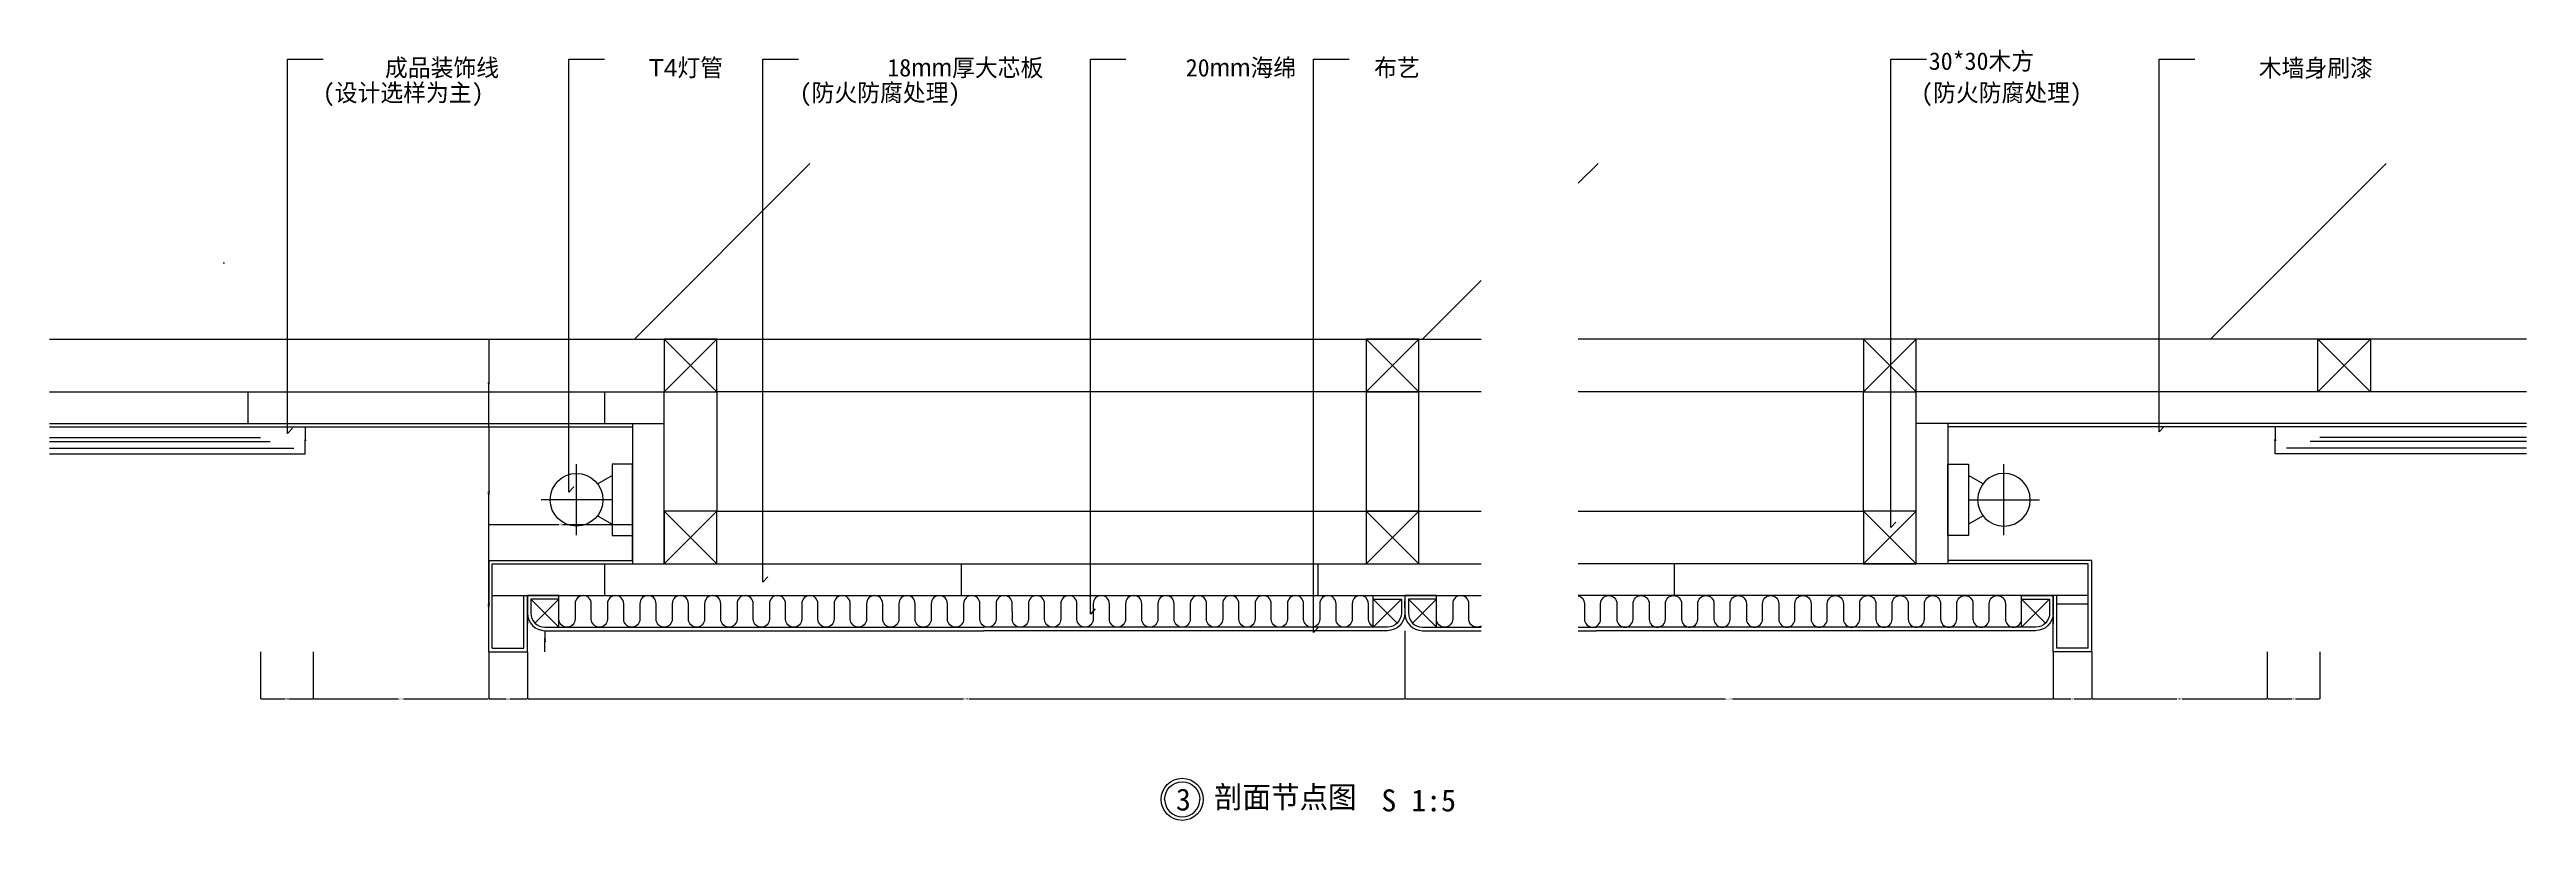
# Model space of a CAD drawing. Header units: metres. Extents: x -221600 to -220189, y -33853 to -33415.
import ezdxf

# ---------------------------------------------------------------- set-up
doc = ezdxf.new("R2010")
doc.units = ezdxf.units.M
for name, color, linetype in [('10填充', 8, 'Continuous'), ('1虚线', 8, 'Continuous'), ('20', 1, 'Continuous'), ('21', 8, 'Continuous'), ('4', 3, 'Continuous'), ('5', 3, 'Continuous'), ('7标住', 1, 'Continuous'), ('8', 7, 'Continuous'), ('8文字', 7, 'Continuous'), ('WALL', 7, 'Continuous')]:
    doc.layers.add(name, color=color, linetype=linetype)
doc.dimstyles.get("Standard").update_dxf_attribs({"dimtxt": 2.5, "dimasz": 2.5, "dimexe": 1.25, "dimexo": 0.625, "dimtad": 1, "dimcen": 2.5, "dimazin": 3, "dimtfac": 1, "dimtmove": 0, "dimatfit": 3})

# ---------------------------------------------------------------- blocks, each defined once
blk = doc.blocks.new('30')
at = {"layer": '21'}
for p, q in [((-221380, -33186.34), (-221350, -33156.34)), ((-221350, -33186.34), (-221380, -33156.34))]:
    blk.add_line(p, q, dxfattribs=at)
blk.add_lwpolyline([(-221380, -33186.34), (-221350, -33186.34), (-221350, -33156.34), (-221380, -33156.34)], close=True, dxfattribs=at)
blk = doc.blocks.new('gd1')
at = {"layer": '10填充'}
for p, q in [((-221325.78, -33979.31), (-221325.78, -33938.87)), ((-221346, -33959.09), (-221305.56, -33959.09)), ((-221334.93, -33970.98), (-221339.7, -33979.31)), ((-221316.63, -33970.98), (-221311.86, -33979.31))]:
    blk.add_line(p, q, dxfattribs=at)
blk.add_lwpolyline([(-221346.11, -33991.04), (-221305.45, -33991.04), (-221305.45, -33979.31), (-221346.11, -33979.31)], close=True, dxfattribs=at)
blk.add_circle((-221325.78, -33959.09), 15, dxfattribs=at)
blk = doc.blocks.new('HY-4')
at = {"layer": '20'}
for points in [[(-5, 0, -1), (5, 0, -1)], [(-5, 0, 1), (5, 0, 1)]]:
    blk.add_lwpolyline(points, format="xyb", dxfattribs=at)
blk.add_circle((0, 0), 6, dxfattribs=at)
blk.add_circle((0, 0), 6, dxfattribs=at)
blk = doc.blocks.new('_CLOSEDFILLED')
at = {"color": 0, "linetype": 'BYBLOCK'}
blk.add_solid([(-1, 0.2), (0, 0), (-1, -0.2)], dxfattribs=at)
blk = doc.blocks.new('*D1')
for p, q in [((-221454.27, -33629.39), (-221454.27, -33637.02)), ((-221454.52, -33637.02), (-221454.77, -33637.02)), ((-221454.27, -33644.65), (-221454.27, -33637.02)), ((-221454.27, -33637.02), (-221454.27, -33637.02)), ((-221454.02, -33637.02), (-221453.77, -33637.02))]:
    blk.add_line(p, q)
at = {"layer": 'Defpoints'}
for p in [(-221454.27, -33629.39), (-221454.27, -33637.02), (-221454.27, -33644.65)]:
    blk.add_point(p, dxfattribs=at)
at = {"layer": '7标住', "xscale": 0.25, "yscale": 0.25}
blk.add_blockref('_CLOSEDFILLED', (-221454.27, -33637.02), dxfattribs=at)
at = {"layer": '7标住', "xscale": 0.25, "yscale": 0.25, "rotation": 180}
blk.add_blockref('_CLOSEDFILLED', (-221454.27, -33637.02), dxfattribs=at)
at = {"layer": '7标住', "insert": (-221454.27, -33635.895), "char_height": 1, "attachment_point": 5}
blk.add_mtext('0', dxfattribs=at)
blk = doc.blocks.new('*D2')
for p, q in [((-220331.92, -33629.39), (-220331.92, -33637.02)), ((-220332.17, -33637.02), (-220332.42, -33637.02)), ((-220331.92, -33644.65), (-220331.92, -33637.02)), ((-220331.92, -33637.02), (-220331.92, -33637.02)), ((-220331.67, -33637.02), (-220331.42, -33637.02))]:
    blk.add_line(p, q)
at = {"layer": 'Defpoints'}
for p in [(-220331.92, -33629.39), (-220331.92, -33637.02), (-220331.92, -33644.65)]:
    blk.add_point(p, dxfattribs=at)
at = {"layer": '7标住', "xscale": 0.25, "yscale": 0.25}
blk.add_blockref('_CLOSEDFILLED', (-220331.92, -33637.02), dxfattribs=at)
at = {"layer": '7标住', "xscale": 0.25, "yscale": 0.25, "rotation": 180}
blk.add_blockref('_CLOSEDFILLED', (-220331.92, -33637.02), dxfattribs=at)
at = {"layer": '7标住', "insert": (-220331.92, -33635.895), "char_height": 1, "attachment_point": 5}
blk.add_mtext('0', dxfattribs=at)
blk = doc.blocks.new('*D3')
for p, q in [((-221479.77, -33757.39), (-221479.77, -33784.12)), ((-221449.77, -33757.39), (-221449.77, -33784.12)), ((-221479.52, -33784.12), (-221465.77, -33784.12)), ((-221463.77, -33784.12), (-221450.02, -33784.12))]:
    blk.add_line(p, q)
at = {"layer": 'Defpoints'}
for p in [(-221479.77, -33757.39), (-221449.77, -33757.39), (-221479.77, -33784.12)]:
    blk.add_point(p, dxfattribs=at)
at = {"layer": '7标住', "xscale": 0.25, "yscale": 0.25, "rotation": 180}
blk.add_blockref('_CLOSEDFILLED', (-221479.77, -33784.12), dxfattribs=at)
at = {"layer": '7标住', "xscale": 0.25, "yscale": 0.25}
blk.add_blockref('_CLOSEDFILLED', (-221449.77, -33784.12), dxfattribs=at)
at = {"layer": '7标住', "insert": (-221464.77, -33784.12), "char_height": 1, "attachment_point": 5}
blk.add_mtext('30', dxfattribs=at)
blk = doc.blocks.new('*D4')
for p, q in [((-221449.77, -33757.39), (-221449.77, -33784.12)), ((-221349.77, -33757.39), (-221349.77, -33784.12)), ((-221449.52, -33784.12), (-221401.27, -33784.12)), ((-221398.27, -33784.12), (-221350.02, -33784.12))]:
    blk.add_line(p, q)
at = {"layer": 'Defpoints'}
for p in [(-221449.77, -33757.39), (-221349.77, -33757.39), (-221449.77, -33784.12)]:
    blk.add_point(p, dxfattribs=at)
at = {"layer": '7标住', "xscale": 0.25, "yscale": 0.25, "rotation": 180}
blk.add_blockref('_CLOSEDFILLED', (-221449.77, -33784.12), dxfattribs=at)
at = {"layer": '7标住', "xscale": 0.25, "yscale": 0.25}
blk.add_blockref('_CLOSEDFILLED', (-221349.77, -33784.12), dxfattribs=at)
at = {"layer": '7标住', "insert": (-221399.77, -33784.12), "char_height": 1, "attachment_point": 5}
blk.add_mtext('100', dxfattribs=at)
blk = doc.blocks.new('*D5')
for p, q in [((-221349.77, -33757.39), (-221349.77, -33784.12)), ((-221327.77, -33757.39), (-221327.77, -33784.12)), ((-221349.52, -33784.12), (-221339.77, -33784.12)), ((-221337.77, -33784.12), (-221328.02, -33784.12))]:
    blk.add_line(p, q)
at = {"layer": 'Defpoints'}
for p in [(-221349.77, -33757.39), (-221327.77, -33757.39), (-221349.77, -33784.12)]:
    blk.add_point(p, dxfattribs=at)
at = {"layer": '7标住', "xscale": 0.25, "yscale": 0.25, "rotation": 180}
blk.add_blockref('_CLOSEDFILLED', (-221349.77, -33784.12), dxfattribs=at)
at = {"layer": '7标住', "xscale": 0.25, "yscale": 0.25}
blk.add_blockref('_CLOSEDFILLED', (-221327.77, -33784.12), dxfattribs=at)
at = {"layer": '7标住', "insert": (-221338.77, -33784.12), "char_height": 1, "attachment_point": 5}
blk.add_mtext('25', dxfattribs=at)
blk = doc.blocks.new('*D6')
for p, q in [((-220827.77, -33745.39), (-220827.77, -33784.12)), ((-221327.77, -33757.39), (-221327.77, -33784.12)), ((-221327.52, -33784.12), (-221079.27, -33784.12)), ((-221076.27, -33784.12), (-220828.02, -33784.12))]:
    blk.add_line(p, q)
at = {"layer": 'Defpoints'}
for p in [(-220827.77, -33745.39), (-221327.77, -33757.39), (-221327.77, -33784.12)]:
    blk.add_point(p, dxfattribs=at)
at = {"layer": '7标住', "xscale": 0.25, "yscale": 0.25, "rotation": 180}
blk.add_blockref('_CLOSEDFILLED', (-221327.77, -33784.12), dxfattribs=at)
at = {"layer": '7标住', "xscale": 0.25, "yscale": 0.25}
blk.add_blockref('_CLOSEDFILLED', (-220827.77, -33784.12), dxfattribs=at)
at = {"layer": '7标住', "insert": (-221077.77, -33784.12), "char_height": 1, "attachment_point": 5}
blk.add_mtext('500', dxfattribs=at)
blk = doc.blocks.new('*D7')
for p, q in [((-220827.77, -33745.39), (-220827.77, -33784.12)), ((-220458.42, -33757.39), (-220458.42, -33784.12)), ((-220827.52, -33784.12), (-220645.095, -33784.12)), ((-220641.095, -33784.12), (-220458.67, -33784.12))]:
    blk.add_line(p, q)
at = {"layer": 'Defpoints'}
for p in [(-220827.77, -33745.39), (-220458.42, -33757.39), (-220827.77, -33784.12)]:
    blk.add_point(p, dxfattribs=at)
at = {"layer": '7标住', "xscale": 0.25, "yscale": 0.25, "rotation": 180}
blk.add_blockref('_CLOSEDFILLED', (-220827.77, -33784.12), dxfattribs=at)
at = {"layer": '7标住', "xscale": 0.25, "yscale": 0.25}
blk.add_blockref('_CLOSEDFILLED', (-220458.42, -33784.12), dxfattribs=at)
at = {"layer": '7标住', "insert": (-220643.095, -33784.12), "char_height": 1, "attachment_point": 5}
blk.add_mtext('1500', dxfattribs=at)
blk = doc.blocks.new('*D8')
for p, q in [((-220458.42, -33757.39), (-220458.42, -33784.12)), ((-220436.42, -33757.39), (-220436.42, -33784.12)), ((-220458.17, -33784.12), (-220448.42, -33784.12)), ((-220446.42, -33784.12), (-220436.67, -33784.12))]:
    blk.add_line(p, q)
at = {"layer": 'Defpoints'}
for p in [(-220458.42, -33757.39), (-220436.42, -33757.39), (-220458.42, -33784.12)]:
    blk.add_point(p, dxfattribs=at)
at = {"layer": '7标住', "xscale": 0.25, "yscale": 0.25, "rotation": 180}
blk.add_blockref('_CLOSEDFILLED', (-220458.42, -33784.12), dxfattribs=at)
at = {"layer": '7标住', "xscale": 0.25, "yscale": 0.25}
blk.add_blockref('_CLOSEDFILLED', (-220436.42, -33784.12), dxfattribs=at)
at = {"layer": '7标住', "insert": (-220447.42, -33784.12), "char_height": 1, "attachment_point": 5}
blk.add_mtext('25', dxfattribs=at)
blk = doc.blocks.new('*D9')
for p, q in [((-220436.42, -33757.39), (-220436.42, -33784.12)), ((-220336.42, -33757.39), (-220336.42, -33784.12)), ((-220436.17, -33784.12), (-220387.92, -33784.12)), ((-220384.92, -33784.12), (-220336.67, -33784.12))]:
    blk.add_line(p, q)
at = {"layer": 'Defpoints'}
for p in [(-220436.42, -33757.39), (-220336.42, -33757.39), (-220436.42, -33784.12)]:
    blk.add_point(p, dxfattribs=at)
at = {"layer": '7标住', "xscale": 0.25, "yscale": 0.25, "rotation": 180}
blk.add_blockref('_CLOSEDFILLED', (-220436.42, -33784.12), dxfattribs=at)
at = {"layer": '7标住', "xscale": 0.25, "yscale": 0.25}
blk.add_blockref('_CLOSEDFILLED', (-220336.42, -33784.12), dxfattribs=at)
at = {"layer": '7标住', "insert": (-220386.42, -33784.12), "char_height": 1, "attachment_point": 5}
blk.add_mtext('100', dxfattribs=at)
blk = doc.blocks.new('*D10')
for p, q in [((-220336.42, -33757.39), (-220336.42, -33784.12)), ((-220306.42, -33757.39), (-220306.42, -33784.12)), ((-220336.17, -33784.12), (-220322.42, -33784.12)), ((-220320.42, -33784.12), (-220306.67, -33784.12))]:
    blk.add_line(p, q)
at = {"layer": 'Defpoints'}
for p in [(-220336.42, -33757.39), (-220306.42, -33757.39), (-220336.42, -33784.12)]:
    blk.add_point(p, dxfattribs=at)
at = {"layer": '7标住', "xscale": 0.25, "yscale": 0.25, "rotation": 180}
blk.add_blockref('_CLOSEDFILLED', (-220336.42, -33784.12), dxfattribs=at)
at = {"layer": '7标住', "xscale": 0.25, "yscale": 0.25}
blk.add_blockref('_CLOSEDFILLED', (-220306.42, -33784.12), dxfattribs=at)
at = {"layer": '7标住', "insert": (-220321.42, -33784.12), "char_height": 1, "attachment_point": 5}
blk.add_mtext('30', dxfattribs=at)
blk = doc.blocks.new('*D11')
for p, q in [((-221349.77, -33705.39), (-221349.77, -33731.39)), ((-221350.02, -33731.39), (-221350.27, -33731.39)), ((-221349.77, -33757.39), (-221349.77, -33731.39)), ((-221349.77, -33731.39), (-221349.77, -33731.39)), ((-221349.52, -33731.39), (-221349.27, -33731.39))]:
    blk.add_line(p, q)
at = {"layer": 'Defpoints'}
for p in [(-221349.77, -33705.39), (-221349.77, -33731.39), (-221349.77, -33757.39)]:
    blk.add_point(p, dxfattribs=at)
at = {"layer": '7标住', "xscale": 0.25, "yscale": 0.25}
blk.add_blockref('_CLOSEDFILLED', (-221349.77, -33731.39), dxfattribs=at)
at = {"layer": '7标住', "xscale": 0.25, "yscale": 0.25, "rotation": 180}
blk.add_blockref('_CLOSEDFILLED', (-221349.77, -33731.39), dxfattribs=at)
at = {"layer": '7标住', "insert": (-221349.77, -33730.265), "char_height": 1, "attachment_point": 5}
blk.add_mtext('50', dxfattribs=at)
blk = doc.blocks.new('*D12')
for p, q in [((-221349.77, -33629.39), (-221349.77, -33667.39)), ((-221350.02, -33667.39), (-221350.27, -33667.39)), ((-221349.77, -33705.39), (-221349.77, -33667.39)), ((-221349.77, -33667.39), (-221349.77, -33667.39)), ((-221349.52, -33667.39), (-221349.27, -33667.39))]:
    blk.add_line(p, q)
at = {"layer": 'Defpoints'}
for p in [(-221349.77, -33629.39), (-221349.77, -33667.39), (-221349.77, -33705.39)]:
    blk.add_point(p, dxfattribs=at)
at = {"layer": '7标住', "xscale": 0.25, "yscale": 0.25}
blk.add_blockref('_CLOSEDFILLED', (-221349.77, -33667.39), dxfattribs=at)
at = {"layer": '7标住', "xscale": 0.25, "yscale": 0.25, "rotation": 180}
blk.add_blockref('_CLOSEDFILLED', (-221349.77, -33667.39), dxfattribs=at)
at = {"layer": '7标住', "insert": (-221349.77, -33666.265), "char_height": 1, "attachment_point": 5}
blk.add_mtext('80', dxfattribs=at)
blk = doc.blocks.new('*D13')
for p, q in [((-221349.77, -33579.39), (-221349.77, -33604.39)), ((-221350.02, -33604.39), (-221350.27, -33604.39)), ((-221349.77, -33629.39), (-221349.77, -33604.39)), ((-221349.77, -33604.39), (-221349.77, -33604.39)), ((-221349.52, -33604.39), (-221349.27, -33604.39))]:
    blk.add_line(p, q)
at = {"layer": 'Defpoints'}
for p in [(-221349.77, -33579.39), (-221349.77, -33604.39), (-221349.77, -33629.39)]:
    blk.add_point(p, dxfattribs=at)
at = {"layer": '7标住', "xscale": 0.25, "yscale": 0.25}
blk.add_blockref('_CLOSEDFILLED', (-221349.77, -33604.39), dxfattribs=at)
at = {"layer": '7标住', "xscale": 0.25, "yscale": 0.25, "rotation": 180}
blk.add_blockref('_CLOSEDFILLED', (-221349.77, -33604.39), dxfattribs=at)
at = {"layer": '7标住', "insert": (-221349.77, -33603.265), "char_height": 1, "attachment_point": 5}
blk.add_mtext('0', dxfattribs=at)
blk = doc.blocks.new('*D14')
for p, q in [((-221349.77, -33705.39), (-221349.77, -33684.94)), ((-221349.52, -33684.94), (-221309.77, -33684.94)), ((-221307.77, -33684.94), (-221268.02, -33684.94)), ((-221267.77, -33705.39), (-221267.77, -33684.94))]:
    blk.add_line(p, q)
at = {"layer": 'Defpoints'}
for p in [(-221349.77, -33684.94), (-221349.77, -33705.39), (-221267.77, -33705.39)]:
    blk.add_point(p, dxfattribs=at)
at = {"layer": '7标住', "xscale": 0.25, "yscale": 0.25, "rotation": 180}
blk.add_blockref('_CLOSEDFILLED', (-221349.77, -33684.94), dxfattribs=at)
at = {"layer": '7标住', "xscale": 0.25, "yscale": 0.25}
blk.add_blockref('_CLOSEDFILLED', (-221267.77, -33684.94), dxfattribs=at)
at = {"layer": '7标住', "insert": (-221308.77, -33684.94), "char_height": 1, "attachment_point": 5}
blk.add_mtext('80', dxfattribs=at)
blk = doc.blocks.new('*D15')
for p, q in [((-221318.02, -33751.39), (-221318.27, -33751.39)), ((-221317.77, -33745.39), (-221317.77, -33751.39)), ((-221317.77, -33757.39), (-221317.77, -33751.39)), ((-221317.77, -33751.39), (-221317.77, -33751.39)), ((-221317.52, -33751.39), (-221317.27, -33751.39))]:
    blk.add_line(p, q)
at = {"layer": 'Defpoints'}
for p in [(-221317.77, -33745.39), (-221317.77, -33751.39), (-221317.77, -33757.39)]:
    blk.add_point(p, dxfattribs=at)
at = {"layer": '7标住', "xscale": 0.25, "yscale": 0.25}
blk.add_blockref('_CLOSEDFILLED', (-221317.77, -33751.39), dxfattribs=at)
at = {"layer": '7标住', "xscale": 0.25, "yscale": 0.25, "rotation": 180}
blk.add_blockref('_CLOSEDFILLED', (-221317.77, -33751.39), dxfattribs=at)
at = {"layer": '7标住', "insert": (-221317.77, -33750.265), "char_height": 1, "attachment_point": 5}
blk.add_mtext('10', dxfattribs=at)

msp = doc.modelspace()

# ---------------------------------------------------------------- hatches: boundary and pattern name
at = {"layer": '10填充'}
h = msp.add_hatch(dxfattribs=at)
h.set_pattern_fill('ANSI31', scale=100)
h.paths.add_polyline_path([(-220784.34, -33479.39), (-221600, -33479.39), (-221600, -33579.39), (-220784.34, -33579.39)])
h.paths.add_polyline_path([(-220188.75, -33479.39), (-220729.06, -33479.39), (-220729.06, -33579.39), (-220188.75, -33579.39)])
h = msp.add_hatch(dxfattribs=at)
h.set_pattern_fill('AR-CONC', scale=10)
h.paths.add_polyline_path([(-220188.75, -33479.39), (-220729.06, -33479.39), (-220729.06, -33579.39), (-220188.75, -33579.39)])
h.paths.add_polyline_path([(-220784.34, -33479.39), (-221600, -33479.39), (-221600, -33579.39), (-220784.34, -33579.39)])
h = msp.add_hatch(dxfattribs=at)
h.set_pattern_fill('AR-PARQ1', scale=4)
h.paths.add_polyline_path([(-221249.77, -33609.39), (-221600, -33609.39), (-221600, -33627.39), (-221249.77, -33627.39)])
h = msp.add_hatch(dxfattribs=at)
h.set_pattern_fill('AR-PARQ1', scale=4)
h.paths.add_polyline_path([(-220188.75, -33609.39), (-220536.42, -33609.39), (-220536.42, -33627.39), (-220188.75, -33627.39)])
h = msp.add_hatch(dxfattribs=at)
h.set_pattern_fill('AR-PARQ1', scale=4)
h.paths.add_polyline_path([(-221249.77, -33627.39), (-221267.77, -33627.39), (-221267.77, -33707.39), (-221249.77, -33707.39)])
h = msp.add_hatch(dxfattribs=at)
h.set_pattern_fill('AR-PARQ1', scale=4)
h.paths.add_polyline_path([(-220518.42, -33627.39), (-220536.42, -33627.39), (-220536.42, -33707.39), (-220518.42, -33707.39)])
h = msp.add_hatch(dxfattribs=at)
h.set_pattern_fill('AR-PARQ1', scale=4)
h.paths.add_polyline_path([(-220438.42, -33707.39), (-220729.06, -33707.39), (-220729.06, -33725.39), (-220438.42, -33725.39)])
h.paths.add_polyline_path([(-220784.34, -33707.39), (-221347.77, -33707.39), (-221347.77, -33725.39), (-220784.34, -33725.39)])
h.paths.add_polyline_path([(-221329.77, -33725.39), (-221347.77, -33725.39), (-221347.77, -33755.39), (-221329.77, -33755.39)])
h.paths.add_polyline_path([(-220438.42, -33725.39), (-220456.42, -33725.39), (-220456.42, -33755.39), (-220438.42, -33755.39)])

# ---------------------------------------------------------------- linework, layer by layer
for p, q in [((-221267.77, -33627.39), (-221267.77, -33707.39)), ((-220518.42, -33627.39), (-220518.42, -33707.39)), ((-221349.77, -33757.39), (-221349.77, -33705.39)), ((-221349.77, -33705.39), (-221267.77, -33705.39)), ((-220436.42, -33705.39), (-220518.42, -33705.39)), ((-220436.42, -33757.39), (-220436.42, -33705.39)), ((-221327.77, -33757.39), (-221327.77, -33725.39)), ((-220458.42, -33757.39), (-220458.42, -33725.39))]:
    msp.add_line(p, q)
for p, q in [((-221309.77, -33743.39), (-221325.77, -33727.39)), ((-221309.77, -33727.39), (-221323.43, -33741.04)), ((-220845.77, -33727.39), (-220832.11, -33741.04)), ((-220845.77, -33743.39), (-220829.77, -33727.39)), ((-220809.77, -33743.39), (-220825.77, -33727.39)), ((-220809.77, -33727.39), (-220823.43, -33741.04)), ((-220476.42, -33727.39), (-220462.76, -33741.04)), ((-220476.42, -33743.39), (-220460.42, -33727.39)), ((-221051.5, -33734.39), (-221051.5, -33738.78)), ((-221309.77, -33743.39), (-221067.6, -33743.39)), ((-220845.77, -33743.39), (-221067.6, -33743.39)), ((-220809.77, -33743.39), (-220784.34, -33743.39)), ((-220729.06, -33743.39), (-220718.58, -33743.39)), ((-220476.42, -33743.39), (-220718.58, -33743.39))]:
    msp.add_line(p, q, dxfattribs=at)
for points in [[(-220784.34, -33609.39), (-221219.77, -33609.39), (-221219.77, -33677.39), (-220784.34, -33677.39)], [(-220729.06, -33677.39), (-220566.42, -33677.39), (-220566.42, -33609.39), (-220729.06, -33609.39)]]:
    msp.add_lwpolyline(points, dxfattribs=at)
msp.add_lwpolyline([(-220849.77, -33677.39), (-220819.77, -33677.39), (-220819.77, -33609.39), (-220849.77, -33609.39)], close=True, dxfattribs=at)
for points in [[(-221317.77, -33743.39), (-221309.77, -33743.39), (-221309.77, -33727.39), (-221325.77, -33727.39), (-221325.77, -33735.39, 0.41)], [(-220837.77, -33743.39), (-220845.77, -33743.39), (-220845.77, -33727.39), (-220829.77, -33727.39), (-220829.77, -33735.39, -0.41)], [(-220817.77, -33743.39), (-220809.77, -33743.39), (-220809.77, -33727.39), (-220825.77, -33727.39), (-220825.77, -33735.39, 0.41)], [(-220468.42, -33743.39), (-220476.42, -33743.39), (-220476.42, -33727.39), (-220460.42, -33727.39), (-220460.42, -33735.39, -0.41)]]:
    msp.add_lwpolyline(points, format="xyb", close=True, dxfattribs=at)
for points in [[(-221051.5, -33734.39), (-221051.5, -33730, 1), (-221060.73, -33730), (-221060.73, -33738.78, -1), (-221069.95, -33738.78), (-221069.95, -33730, 1), (-221079.17, -33730), (-221079.17, -33738.78, -1), (-221088.4, -33738.78), (-221088.4, -33730, 1), (-221097.62, -33730), (-221097.62, -33738.78, -1), (-221106.84, -33738.78), (-221106.84, -33730, 1), (-221116.07, -33730), (-221116.07, -33738.78, -1), (-221125.29, -33738.78), (-221125.29, -33730, 1), (-221134.52, -33730), (-221134.52, -33738.78, -1), (-221143.74, -33738.78), (-221143.74, -33730, 1), (-221152.96, -33730), (-221152.96, -33738.78, -1), (-221162.19, -33738.78), (-221162.19, -33730, 1), (-221171.41, -33730), (-221171.41, -33738.78, -1), (-221180.64, -33738.78), (-221180.64, -33730, 1), (-221189.86, -33730), (-221189.86, -33738.78, -1), (-221199.08, -33738.78), (-221199.08, -33730, 1), (-221208.31, -33730), (-221208.31, -33738.78, -1), (-221217.53, -33738.78), (-221217.53, -33730, 1), (-221226.76, -33730), (-221226.76, -33738.78, -1), (-221235.98, -33738.78), (-221235.98, -33730, 1), (-221245.2, -33730), (-221245.2, -33738.78, -1), (-221254.43, -33738.78), (-221254.43, -33730, 1), (-221263.65, -33730), (-221263.65, -33738.78, -1), (-221272.88, -33738.78), (-221272.88, -33730, 1), (-221282.1, -33730), (-221282.1, -33738.78, -1), (-221291.32, -33738.78), (-221291.32, -33730, 1), (-221300.55, -33730), (-221300.55, -33738.78, -1), (-221309.77, -33738.78, -1)], [(-220845.77, -33743.02, -0.3), (-220848.58, -33738.78), (-220848.58, -33730, 1), (-220857.8, -33730), (-220857.8, -33738.78, -1), (-220867.02, -33738.78), (-220867.02, -33730, 1), (-220876.25, -33730), (-220876.25, -33738.78, -1), (-220885.47, -33738.78), (-220885.47, -33730, 1), (-220894.69, -33730), (-220894.69, -33738.78, -1), (-220903.92, -33738.78), (-220903.92, -33730, 1), (-220913.14, -33730), (-220913.14, -33738.78, -1), (-220922.37, -33738.78), (-220922.37, -33730, 1), (-220931.59, -33730), (-220931.59, -33738.78, -1), (-220940.81, -33738.78), (-220940.81, -33730, 1), (-220950.04, -33730), (-220950.04, -33738.78, -1), (-220959.26, -33738.78), (-220959.26, -33730, 1), (-220968.49, -33730), (-220968.49, -33738.78, -1), (-220977.71, -33738.78), (-220977.71, -33730, 1), (-220986.93, -33730), (-220986.93, -33738.78, -1), (-220996.16, -33738.78), (-220996.16, -33730, 1), (-221005.38, -33730), (-221005.38, -33738.78, -1), (-221014.61, -33738.78), (-221014.61, -33730, 1), (-221023.83, -33730), (-221023.83, -33738.78, -1), (-221033.05, -33738.78), (-221033.05, -33730, 1), (-221042.28, -33730), (-221042.28, -33738.78, -1), (-221051.5, -33738.78)], [(-220784.34, -33742.73, -0.58), (-220791.32, -33738.78), (-220791.32, -33730, 1), (-220800.55, -33730), (-220800.55, -33738.78, -1), (-220809.77, -33738.78)], [(-220729.06, -33725.5, -0.35), (-220725.46, -33730), (-220725.46, -33738.78, 1), (-220716.24, -33738.78), (-220716.24, -33730, -1), (-220707.02, -33730), (-220707.02, -33738.78, 1), (-220697.79, -33738.78), (-220697.79, -33730, -1), (-220688.57, -33730), (-220688.57, -33738.78, 1), (-220679.34, -33738.78), (-220679.34, -33730, -1), (-220670.12, -33730), (-220670.12, -33738.78, 1), (-220660.9, -33738.78), (-220660.9, -33730, -1), (-220651.67, -33730), (-220651.67, -33738.78, 1), (-220642.45, -33738.78), (-220642.45, -33730, -1), (-220633.22, -33730), (-220633.22, -33738.78, 1), (-220624, -33738.78), (-220624, -33730, -1), (-220614.78, -33730), (-220614.78, -33738.78, 1), (-220605.55, -33738.78), (-220605.55, -33730, -1), (-220596.33, -33730), (-220596.33, -33738.78, 1), (-220587.1, -33738.78), (-220587.1, -33730, -1), (-220577.88, -33730), (-220577.88, -33738.78, 1), (-220568.66, -33738.78), (-220568.66, -33730, -1), (-220559.43, -33730), (-220559.43, -33738.78, 1), (-220550.21, -33738.78), (-220550.21, -33730, -1), (-220540.98, -33730), (-220540.98, -33738.78, 1), (-220531.76, -33738.78), (-220531.76, -33730, -1), (-220522.54, -33730), (-220522.54, -33738.78, 1), (-220513.31, -33738.78), (-220513.31, -33730, -1), (-220504.09, -33730), (-220504.09, -33738.78, 1), (-220494.87, -33738.78), (-220494.87, -33730, -1), (-220485.64, -33730), (-220485.64, -33738.78, 1), (-220476.42, -33738.78)]]:
    msp.add_lwpolyline(points, format="xyb", dxfattribs=at)
at = {"layer": '1虚线'}
for p, q in [((-221600, -33635.39), (-221479.77, -33635.39)), ((-221600, -33637.6), (-221474.27, -33637.6)), ((-221600, -33641.39), (-221460.77, -33641.39)), ((-220188.75, -33641.39), (-220325.42, -33641.39)), ((-220188.75, -33637.6), (-220311.92, -33637.6)), ((-220188.75, -33635.39), (-220306.42, -33635.39)), ((-221600, -33644.65), (-221454.27, -33644.65)), ((-220188.75, -33644.65), (-220331.92, -33644.65))]:
    msp.add_line(p, q, dxfattribs=at)
at = {"layer": '21'}
for p, q in [((-221600, -33609.39), (-221249.77, -33609.39)), ((-221249.77, -33707.39), (-221249.77, -33609.39)), ((-220188.75, -33609.39), (-220536.42, -33609.39)), ((-220536.42, -33707.39), (-220536.42, -33609.39)), ((-221600, -33627.39), (-221249.77, -33627.39)), ((-220188.75, -33627.39), (-220536.42, -33627.39)), ((-221347.77, -33755.39), (-221347.77, -33707.39)), ((-221347.77, -33707.39), (-220784.34, -33707.39)), ((-221267.77, -33707.39), (-221249.77, -33707.39)), ((-220438.42, -33707.39), (-220729.06, -33707.39)), ((-220438.42, -33755.39), (-220438.42, -33707.39)), ((-221347.77, -33725.39), (-220784.34, -33725.39)), ((-221329.77, -33755.39), (-221329.77, -33725.39)), ((-220438.42, -33725.39), (-220729.06, -33725.39)), ((-220456.42, -33755.39), (-220456.42, -33725.39)), ((-221347.77, -33755.39), (-221329.77, -33755.39)), ((-220438.42, -33755.39), (-220456.42, -33755.39))]:
    msp.add_line(p, q, dxfattribs=at)
at = {"layer": '4'}
for p, q in [((-221600, -33629.39), (-221267.77, -33629.39)), ((-220188.75, -33629.39), (-220518.42, -33629.39)), ((-221327.77, -33732.39), (-221327.77, -33728.39)), ((-220827.77, -33732.39), (-220827.77, -33728.39)), ((-220458.42, -33732.39), (-220458.42, -33728.39)), ((-221327.77, -33737.39), (-221327.77, -33741.39)), ((-220458.42, -33737.39), (-220458.42, -33741.39)), ((-221349.77, -33757.39), (-221327.77, -33757.39)), ((-220436.42, -33757.39), (-220458.42, -33757.39))]:
    msp.add_line(p, q, dxfattribs=at)
at = {"layer": '5'}
for points in [[(-221309.77, -33727.39), (-221309.77, -33725.39), (-221327.77, -33725.39), (-221327.77, -33735.39, 0.41), (-221317.77, -33745.39), (-221067.6, -33745.39)], [(-220845.77, -33727.39), (-220845.77, -33725.39), (-220827.77, -33725.39), (-220827.77, -33735.39, -0.41), (-220837.77, -33745.39), (-221067.6, -33745.39)], [(-220809.77, -33727.39), (-220809.77, -33725.39), (-220827.77, -33725.39), (-220827.77, -33735.39, 0.41), (-220817.77, -33745.39), (-220784.34, -33745.39)], [(-220476.42, -33727.39), (-220476.42, -33725.39), (-220458.42, -33725.39), (-220458.42, -33735.39, -0.41), (-220468.42, -33745.39), (-220718.58, -33745.39)]]:
    msp.add_lwpolyline(points, format="xyb", dxfattribs=at)
msp.add_lwpolyline([(-220729.06, -33745.39), (-220718.58, -33745.39)], dxfattribs=at)
at = {"layer": '7标住'}
for points in [[(-221461.59, -33630.02), (-221464.42, -33633.06), (-221464.42, -33420.02), (-221444.13, -33420.02)], [(-221301.26, -33663.57), (-221304.08, -33666.61), (-221304.08, -33420.02), (-221283.8, -33420.02)], [(-221190.81, -33714.75), (-221193.63, -33717.79), (-221193.63, -33420.02), (-221173.35, -33420.02)], [(-221004.15, -33733.01), (-221006.98, -33736.05), (-221006.98, -33420.02), (-220986.69, -33420.02)], [(-220877.02, -33743.28), (-220879.85, -33746.33), (-220879.85, -33420.02), (-220859.56, -33420.02)], [(-220548.06, -33683.58), (-220550.89, -33686.63), (-220550.89, -33420.02), (-220530.6, -33420.02)], [(-220395.14, -33629.06), (-220397.96, -33632.1), (-220397.96, -33420.02), (-220377.68, -33420.02)]]:
    msp.add_lwpolyline(points, dxfattribs=at)
at = {"layer": 'WALL'}
for p, q in [((-221600, -33579.39), (-220784.34, -33579.39)), ((-220188.75, -33579.39), (-220729.06, -33579.39))]:
    msp.add_line(p, q, dxfattribs=at)

# ---------------------------------------------------------------- block references
at = {"layer": '10填充', "rotation": 90}
msp.add_blockref('gd1', (-255258.81, 187654.91), dxfattribs=at)
at = {"layer": '10填充', "xscale": -1, "rotation": 270}
msp.add_blockref('gd1', (-186527.38, 187654.91), dxfattribs=at)
at = {"layer": '21'}
for p in [(130.23, -423.05), (530.23, -423.05), (813.58, -423.05), (130.23, -521.05), (530.23, -521.05), (813.58, -521.05)]:
    msp.add_blockref('30', p, dxfattribs=at)
at = {"layer": '21', "xscale": -1}
msp.add_blockref('30', (-441657.65, -423.05), dxfattribs=at)
at = {"layer": '8', "xscale": 2, "yscale": 2, "zscale": 2}
msp.add_blockref('HY-4', (-220954.65, -33841.38), dxfattribs=at)

# ---------------------------------------------------------------- texts
at = {"char_height": 10, "attachment_point": 1}
for s, insert in [('成品装饰线', (-221408.89, -33419.87)), ('18{\\fArial|b0|i0|c0|p32;mm}厚大芯板', (-221122.66, -33419.87))]:
    msp.add_mtext(s, dxfattribs=dict(at, insert=insert))
at = {"layer": '7标住'}
for s, p in [('30*30木方', (-220529.28, -33426.13)), ('(设计选样为主)', (-221444.3, -33444.11)), ('(防火防腐处理)', (-221172.64, -33444.11)), ('(防火防腐处理)', (-220533.65, -33444.11))]:
    msp.add_text(s, height=10, dxfattribs=at).set_placement(p)
at = {"layer": '7标住', "char_height": 10, "attachment_point": 1}
for s, insert in [('{\\fArial|b0|i0|c0|p32;T4}灯管', (-221258.57, -33419.89)), ('20{\\fArial|b0|i0|c0|p32;mm}海绵', (-220952.63, -33419.89)), ('布艺', (-220845.31, -33419.89)), ('木墙身刷漆', (-220341.24, -33420.06))]:
    msp.add_mtext(s, dxfattribs=dict(at, insert=insert))
at = {"layer": '8文字'}
for s, p in [('3', (-220958.23, -33847.74)), ('剖面节点图', (-220936.56, -33846.33)), ('S 1:5', (-220841.16, -33848.24))]:
    msp.add_text(s, height=12.5, dxfattribs=at).set_placement(p)

# ---------------------------------------------------------------- dimensions: what is measured, and where the dimension line sits
at = {"layer": '7标住'}
for base, p1, p2, picture, middle in [((-221349.77, -33604.39), (-221349.77, -33629.39), (-221349.77, -33579.39), '*D13', (-221349.77, -33603.265)), ((-221454.27, -33637.02), (-221454.27, -33644.65), (-221454.27, -33629.39), '*D1', (-221454.27, -33635.895)), ((-220331.92, -33637.02), (-220331.92, -33644.65), (-220331.92, -33629.39), '*D2', (-220331.92, -33635.895)), ((-221327.77, -33784.12), (-221327.77, -33757.39), (-220827.77, -33745.39), '*D6', (-221077.77, -33784.12)), ((-221479.77, -33784.12), (-221479.77, -33757.39), (-221449.77, -33757.39), '*D3', (-221464.77, -33784.12)), ((-221449.77, -33784.12), (-221449.77, -33757.39), (-221349.77, -33757.39), '*D4', (-221399.77, -33784.12)), ((-220436.42, -33784.12), (-220436.42, -33757.39), (-220336.42, -33757.39), '*D9', (-220386.42, -33784.12)), ((-220336.42, -33784.12), (-220336.42, -33757.39), (-220306.42, -33757.39), '*D10', (-220321.42, -33784.12))]:
    dim = msp.add_linear_dim(base=base, p1=p1, p2=p2, dimstyle='Standard', dxfattribs=at)
    dim.commit()
    dim.dimension.update_dxf_attribs({"geometry": picture, "text_midpoint": middle})
for base, p1, p2, text, picture, middle in [((-221349.77, -33667.39), (-221349.77, -33705.39), (-221349.77, -33629.39), '80', '*D12', (-221349.77, -33666.265)), ((-221349.77, -33684.94), (-221349.77, -33705.39), (-221267.77, -33705.39), '80', '*D14', (-221308.77, -33684.94)), ((-221349.77, -33731.39), (-221349.77, -33757.39), (-221349.77, -33705.39), '50', '*D11', (-221349.77, -33730.265)), ((-221317.77, -33751.39), (-221317.77, -33745.39), (-221317.77, -33757.39), '10', '*D15', (-221317.77, -33750.265)), ((-220827.77, -33784.12), (-220827.77, -33745.39), (-220458.42, -33757.39), '1500', '*D7', (-220643.095, -33784.12)), ((-221349.77, -33784.12), (-221349.77, -33757.39), (-221327.77, -33757.39), '25', '*D5', (-221338.77, -33784.12)), ((-220458.42, -33784.12), (-220458.42, -33757.39), (-220436.42, -33757.39), '25', '*D8', (-220447.42, -33784.12))]:
    dim = msp.add_linear_dim(base=base, p1=p1, p2=p2, text=text, dimstyle='Standard', dxfattribs=at)
    dim.commit()
    dim.dimension.update_dxf_attribs({"geometry": picture, "text_midpoint": middle})

doc.saveas('drawing.dxf')
